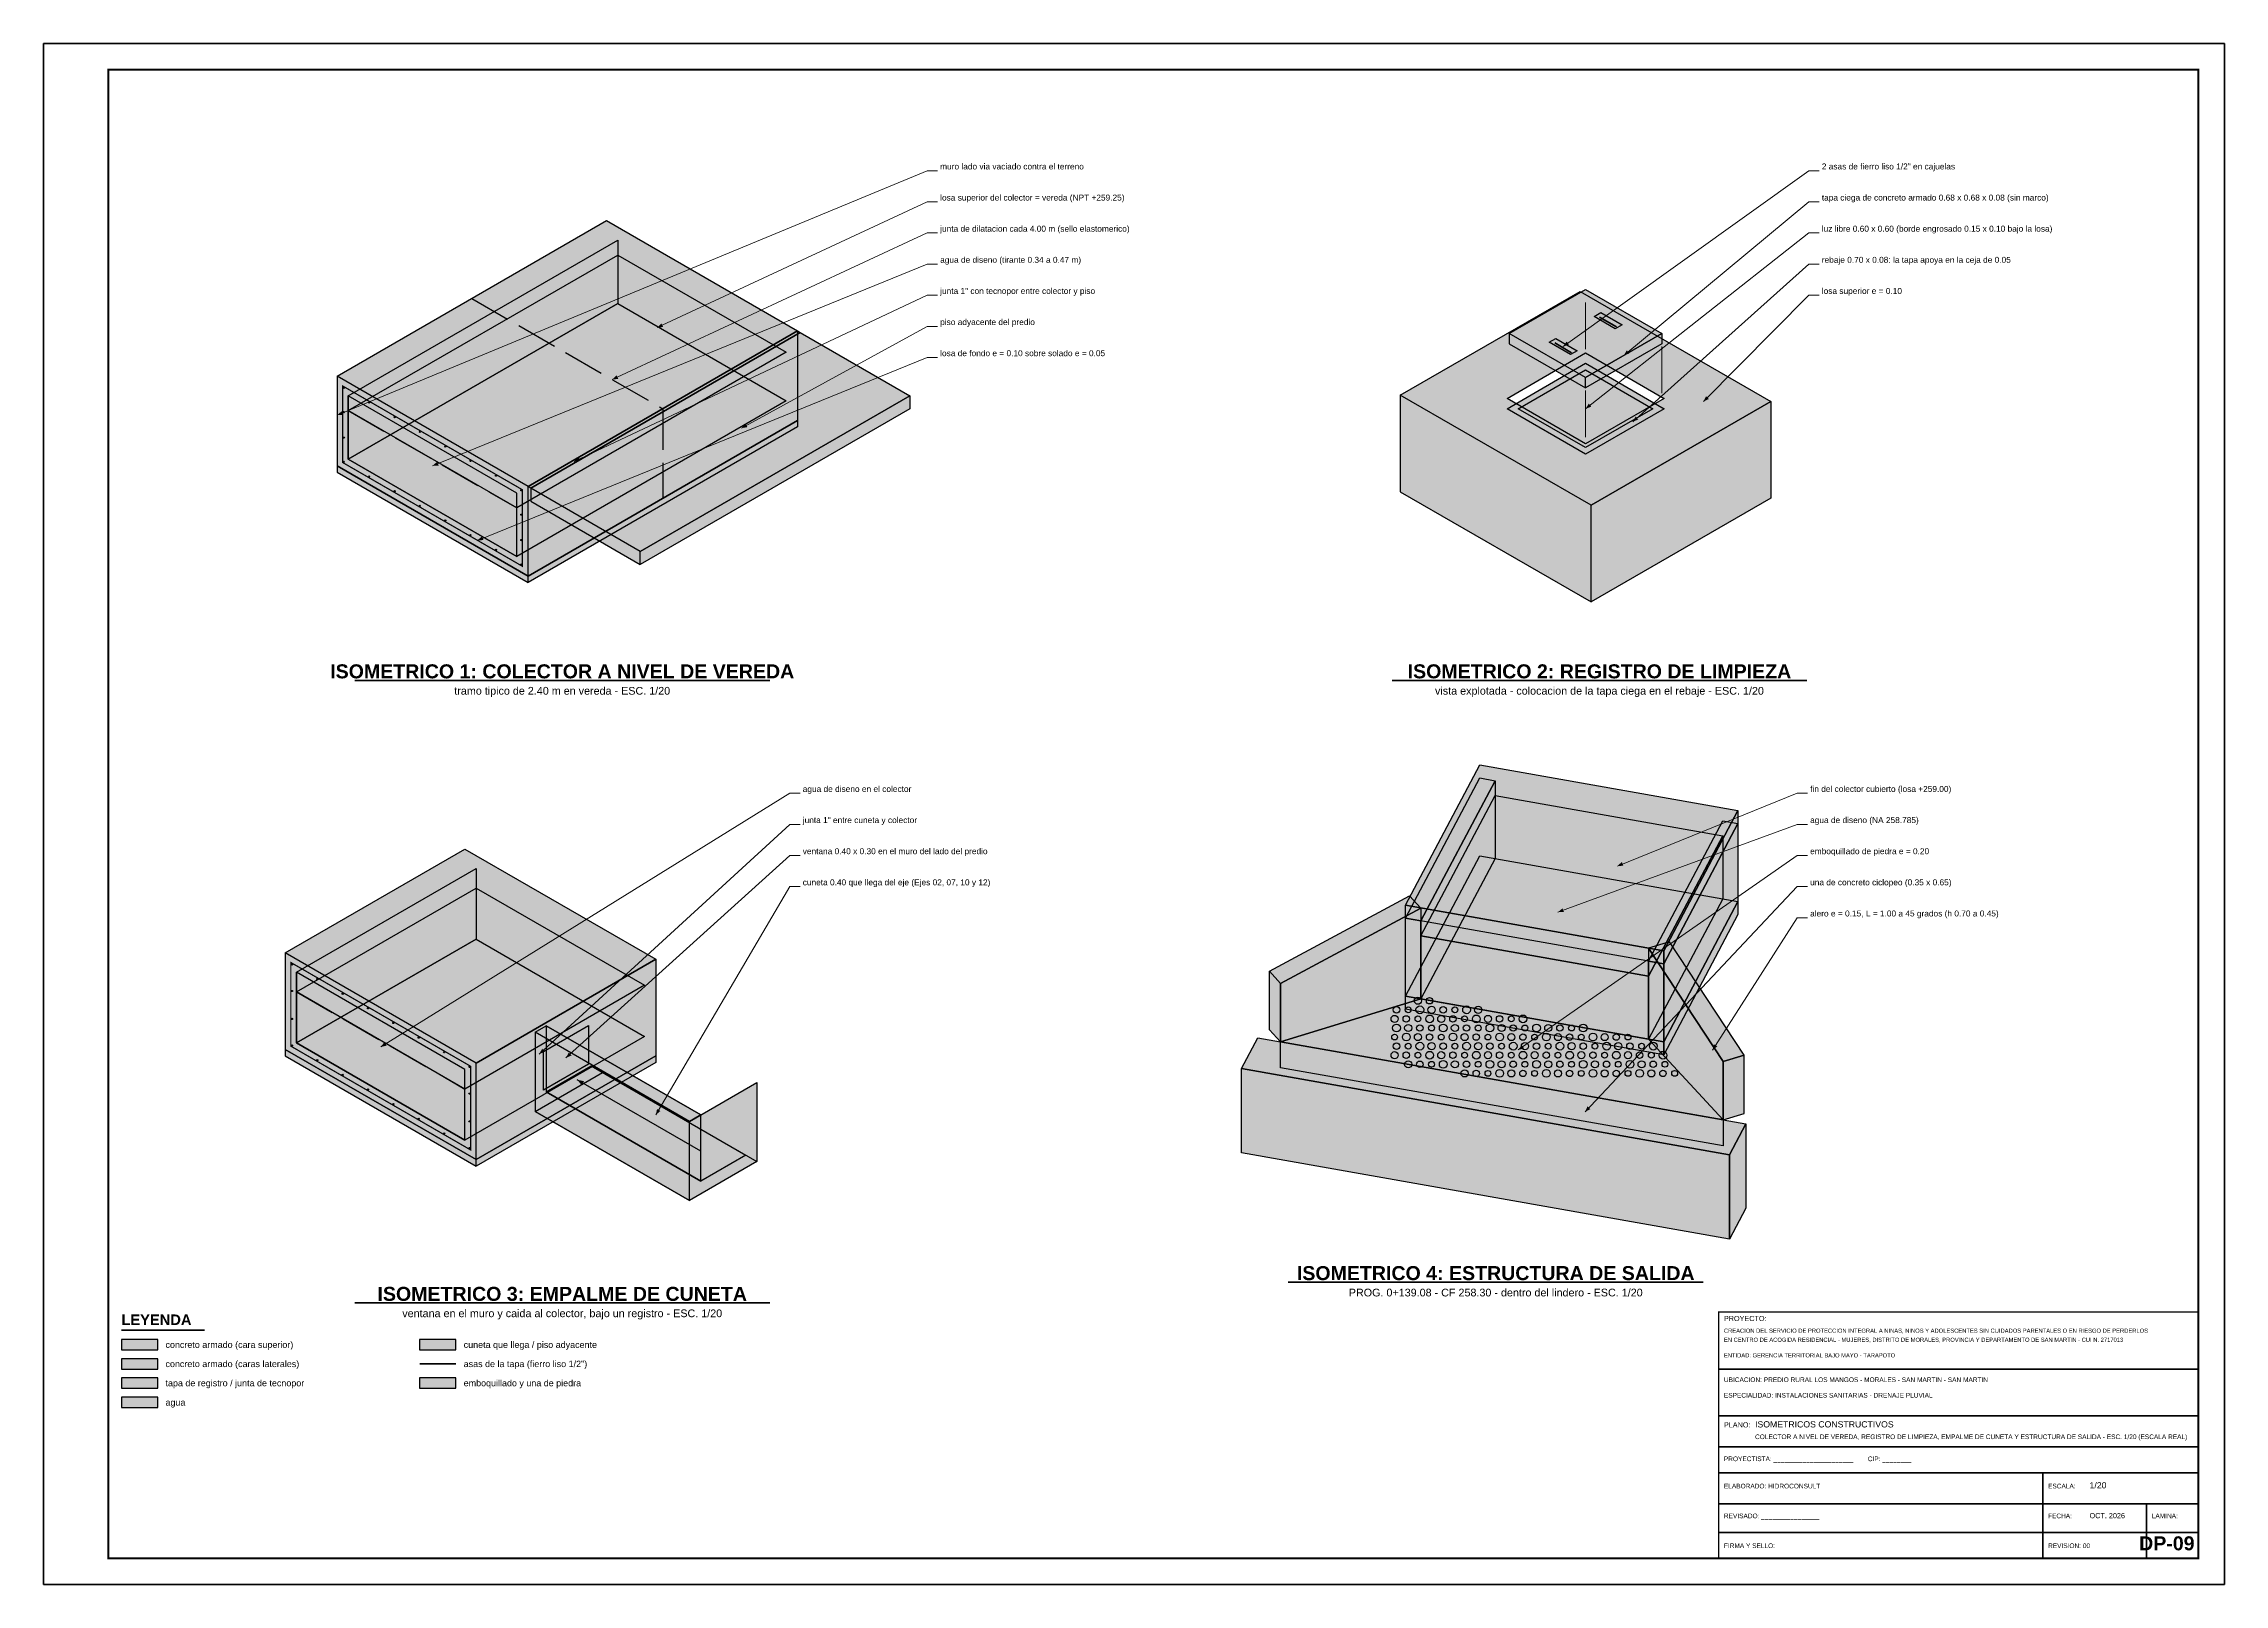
# Model space of a CAD drawing. Header units: metres. Extents: x -573 to 467, y -35 to 119.
# Drawn here: x 277.12 to 293.94, y 0 to 11.88 of the extents above; entities that cross this region are included whole.
import ezdxf
from ezdxf.enums import TextEntityAlignment as Align

# ---------------------------------------------------------------- set-up
doc = ezdxf.new("R2010")
doc.units = ezdxf.units.M
doc.header["$LTSCALE"] = 0.25
doc.linetypes.add('DASHED', pattern=[1.524, 1.27, -0.254])
for name, color, linetype, lineweight in [('ACERO', 1, 'CONTINUOUS', 35), ('AGUA', 150, 'DASHED', 25), ('GRILLA', 9, 'CONTINUOUS', 13), ('LLAMADAS', 30, 'CONTINUOUS', 18), ('MARCO', 7, 'CONTINUOUS', 50), ('ROTULO', 7, 'CONTINUOUS', 35), ('TITULOS', 160, 'CONTINUOUS', 35)]:
    doc.layers.add(name, color=color, linetype=linetype, lineweight=lineweight)
for name, color, linetype in [('ACERO-PUNTOS', 5, 'CONTINUOUS'), ('FLUJO', 150, 'CONTINUOUS'), ('ISO-ARISTAS', 8, 'CONTINUOUS'), ('JUNTAS', 8, 'DASHED'), ('LEYENDA', 7, 'CONTINUOUS'), ('ROTULO-TEXTO', 7, 'CONTINUOUS'), ('TEXTOS', 7, 'CONTINUOUS')]:
    doc.layers.add(name, color=color, linetype=linetype)
for name, color, linetype, true_color in [('AGUA-RELLENO', 150, 'CONTINUOUS', 0xcde4f6), ('ISO-AGUA', 150, 'CONTINUOUS', 0x82bef0), ('ISO-CONCRETO-LAT1', 253, 'CONTINUOUS', 0xcecece), ('ISO-CONCRETO-LAT2', 252, 'CONTINUOUS', 0xb2b2b2), ('ISO-CONCRETO-SUP', 254, 'CONTINUOUS', 0xe8e8e8), ('ISO-CUNETA', 94, 'CONTINUOUS', 0xa8d6a8), ('ISO-PIEDRA', 34, 'CONTINUOUS', 0xc4b092), ('ISO-TAPA', 255, 'CONTINUOUS', 0xf8f4e6)]:
    doc.layers.add(name, color=color, linetype=linetype, true_color=true_color)
doc.styles.get("Standard").update_dxf_attribs({"font": 'arial.ttf'})
doc.styles.add('TITULOS', font='arialbd.ttf')

# ---------------------------------------------------------------- blocks, each defined once
blk = doc.blocks.new('ACERO-38')
at = {"layer": 'ACERO-PUNTOS'}
h = blk.add_hatch(color=5, dxfattribs=at)
h.dxf.hatch_style = 1
h.paths.add_polyline_path([(-0.00475, 0, 1), (0.00475, 0, 1)])
at = {"layer": 'ACERO-PUNTOS', "color": 5}
blk.add_circle((0, 0), 0.00475, dxfattribs=at)

msp = doc.modelspace()

# ---------------------------------------------------------------- hatches: boundary and pattern name
at = {"layer": 'AGUA-RELLENO', "true_color": 0xcde4f6}
h = msp.add_hatch(color=7, dxfattribs=at)
h.dxf.hatch_style = 1
h.paths.add_polyline_path([(279.465, 8.675), (280.765, 7.925), (280.765, 8.3), (279.465, 9.05)])
h = msp.add_hatch(color=7, dxfattribs=at)
h.dxf.hatch_style = 1
h.paths.add_polyline_path([(279.065, 4.175), (280.365, 3.425), (280.365, 3.819), (279.065, 4.569)])
h = msp.add_hatch(color=7, dxfattribs=at)
h.dxf.hatch_style = 1
h.paths.add_polyline_path([(277.715, 1.363), (277.995, 1.363), (277.995, 1.443), (277.715, 1.443)])
at = {"layer": 'ISO-CONCRETO-LAT1', "true_color": 0xcecece}
h = msp.add_hatch(color=7, dxfattribs=at)
h.dxf.hatch_style = 1
h.paths.add_polyline_path([(279.379, 8.625), (280.851, 7.775), (280.851, 8.465), (279.379, 9.315)])
h.paths.add_polyline_path([(279.465, 8.675), (280.765, 7.925), (280.765, 8.415), (279.465, 9.165)], flags=16)
h = msp.add_hatch(color=7, dxfattribs=at)
h.dxf.hatch_style = 1
h.paths.add_polyline_path([(278.979, 4.125), (280.451, 3.275), (280.451, 4.02), (278.979, 4.87)])
h.paths.add_polyline_path([(279.065, 4.175), (280.365, 3.425), (280.365, 3.97), (279.065, 4.72)], flags=16)
at = {"layer": 'ISO-CONCRETO-LAT2', "true_color": 0xb2b2b2}
h = msp.add_hatch(color=7, dxfattribs=at)
h.dxf.hatch_style = 1
h.paths.add_polyline_path([(277.715, 1.66), (277.995, 1.66), (277.995, 1.74), (277.715, 1.74)])
at = {"layer": 'ISO-CONCRETO-SUP', "true_color": 0xe8e8e8}
h = msp.add_hatch(color=7, dxfattribs=at)
h.dxf.hatch_style = 1
h.paths.add_polyline_path([(288.965, 9.97), (290.437, 9.12), (289.051, 8.32), (287.579, 9.17)])
h.paths.add_polyline_path([(289.008, 9.495), (289.614, 9.145), (289.008, 8.795), (288.402, 9.145)], flags=16)
h = msp.add_hatch(color=7, dxfattribs=at)
h.dxf.hatch_style = 1
h.paths.add_polyline_path([(277.715, 1.808), (277.995, 1.808), (277.995, 1.888), (277.715, 1.888)])
at = {"layer": 'ISO-CUNETA', "true_color": 0xa8d6a8}
h = msp.add_hatch(color=7, dxfattribs=at)
h.dxf.hatch_style = 1
h.paths.add_polyline_path([(280.015, 1.808), (280.295, 1.808), (280.295, 1.888), (280.015, 1.888)])
at = {"layer": 'ISO-PIEDRA', "true_color": 0xc4b092}
h = msp.add_hatch(color=7, dxfattribs=at)
h.dxf.hatch_style = 1
h.paths.add_polyline_path([(280.015, 1.512), (280.295, 1.512), (280.295, 1.592), (280.015, 1.592)])
at = {"layer": 'ISO-TAPA', "true_color": 0xf8f4e6}
h = msp.add_hatch(color=7, dxfattribs=at)
h.dxf.hatch_style = 1
h.paths.add_polyline_path([(277.715, 1.512), (277.995, 1.512), (277.995, 1.592), (277.715, 1.592)])

# ---------------------------------------------------------------- linework, layer by layer
at = {"layer": 'ACERO'}
for p, q in [((289.116, 9.772), (289.246, 9.697)), ((288.77, 9.572), (288.9, 9.497))]:
    msp.add_line(p, q, dxfattribs=at)
at = {"layer": 'ACERO', "const_width": 0.0095}
for points in [[(279.422, 8.65), (280.808, 7.85), (280.808, 8.44), (279.422, 9.24)], [(279.022, 4.15), (280.408, 3.35), (280.408, 3.995), (279.022, 4.795)]]:
    msp.add_lwpolyline(points, close=True, dxfattribs=at)
at = {"layer": 'ACERO', "const_width": 0.014}
msp.add_lwpolyline([(280.015, 1.7), (280.295, 1.7)], dxfattribs=at)
at = {"layer": 'AGUA'}
for points in [[(279.465, 9.05), (280.765, 8.3)], [(279.065, 4.569), (280.365, 3.819)]]:
    msp.add_lwpolyline(points, dxfattribs=at)
at = {"layer": 'AGUA-RELLENO'}
msp.add_lwpolyline([(277.715, 1.363), (277.995, 1.363), (277.995, 1.443), (277.715, 1.443)], close=True, dxfattribs=at)
at = {"layer": 'AGUA-RELLENO', "true_color": 0xcde4f6}
for points in [[(290.066, 5.287), (289.493, 4.205), (290.066, 5.772), (289.493, 4.69)], [(289.493, 4.205), (287.737, 4.515), (289.493, 4.69), (287.737, 5)]]:
    msp.add_solid(points, dxfattribs=at)
at = {"layer": 'FLUJO'}
msp.add_line((282.183, 3.34), (281.231, 3.89), dxfattribs=at)
msp.add_solid([(281.231, 3.89), (281.265, 3.849), (281.283, 3.88)], dxfattribs=at)
at = {"layer": 'GRILLA'}
for p, q in [((289.008, 9.885), (289.008, 9.525)), ((289.597, 9.545), (289.597, 9.185)), ((289.008, 9.205), (289.008, 8.845))]:
    msp.add_line(p, q, dxfattribs=at)
at = {"layer": 'ISO-AGUA', "true_color": 0x82bef0}
for points in [[(281.544, 10.25), (282.843, 9.5), (279.465, 9.05), (280.765, 8.3)], [(289.008, 9.365), (289.527, 9.065), (288.488, 9.065), (289.008, 8.765)], [(288.31, 6.082), (290.066, 5.772), (287.737, 5), (289.493, 4.69)], [(280.451, 5.369), (281.75, 4.619), (279.065, 4.569), (280.365, 3.819)], [(281.317, 4.01), (280.971, 3.81), (281.317, 4.31), (280.971, 4.11)], [(281.339, 3.997), (282.53, 3.31), (280.992, 3.797), (282.183, 3.11)]]:
    msp.add_solid(points, dxfattribs=at)
at = {"layer": 'ISO-ARISTAS'}
for points in [[(281.457, 10.515), (282.93, 9.665), (280.851, 8.465), (279.379, 9.315)], [(281.544, 9.875), (279.465, 8.675), (279.465, 9.165), (281.544, 10.365)], [(281.544, 10.25), (282.843, 9.5), (280.765, 8.3), (279.465, 9.05)], [(288.965, 9.97), (290.437, 9.12), (289.051, 8.32), (287.579, 9.17)], [(289.008, 9.985), (289.597, 9.645), (289.008, 9.305), (288.419, 9.645)], [(281.544, 9.875), (282.843, 9.125), (280.765, 7.925), (279.465, 8.675)], [(289.125, 9.807), (289.289, 9.712), (289.237, 9.682), (289.073, 9.777)], [(282.93, 8.975), (280.851, 7.775), (280.851, 8.465), (282.93, 9.665)], [(282.93, 9.665), (282.951, 9.653), (280.873, 8.453), (280.851, 8.465)], [(282.951, 9.653), (283.796, 9.165), (281.717, 7.965), (280.873, 8.453)], [(288.419, 9.565), (289.008, 9.225), (289.008, 9.305), (288.419, 9.645)], [(288.778, 9.607), (288.943, 9.512), (288.891, 9.482), (288.726, 9.577)], [(289.597, 9.565), (289.008, 9.225), (289.008, 9.305), (289.597, 9.645)], [(289.008, 9.495), (289.614, 9.145), (289.008, 8.795), (288.402, 9.145)], [(279.379, 8.625), (280.851, 7.775), (280.851, 8.465), (279.379, 9.315)], [(289.008, 9.415), (289.614, 9.065), (289.008, 8.715), (288.402, 9.065)], [(289.008, 9.365), (289.527, 9.065), (289.008, 8.765), (288.488, 9.065)], [(279.465, 8.675), (280.765, 7.925), (280.765, 8.415), (279.465, 9.165)], [(283.796, 9.065), (281.717, 7.865), (281.717, 7.965), (283.796, 9.165)], [(287.579, 8.425), (289.051, 7.575), (289.051, 8.32), (287.579, 9.17)], [(290.437, 8.375), (289.051, 7.575), (289.051, 8.32), (290.437, 9.12)], [(282.93, 8.925), (280.851, 7.725), (280.851, 7.775), (282.93, 8.975)], [(279.379, 8.575), (280.851, 7.725), (280.851, 7.775), (279.379, 8.625)], [(280.873, 8.353), (281.717, 7.865), (281.717, 7.965), (280.873, 8.453)], [(288.192, 6.318), (290.183, 5.966), (289.611, 4.884), (287.619, 5.236)], [(288.192, 6.218), (288.31, 6.197), (287.737, 5.115), (287.619, 5.136)], [(288.31, 5.597), (287.737, 4.515), (287.737, 5.115), (288.31, 6.197)], [(288.31, 6.082), (290.066, 5.772), (289.493, 4.69), (287.737, 5)], [(290.183, 5.866), (289.611, 4.784), (289.611, 4.884), (290.183, 5.966)], [(290.066, 5.887), (290.183, 5.866), (289.611, 4.784), (289.493, 4.805)], [(290.066, 5.287), (289.493, 4.205), (289.493, 4.69), (290.066, 5.772)], [(290.183, 5.266), (289.611, 4.184), (289.611, 4.784), (290.183, 5.866)], [(280.365, 5.67), (281.837, 4.82), (280.451, 4.02), (278.979, 4.87)], [(288.192, 5.618), (290.183, 5.266), (289.611, 4.184), (287.619, 4.536)], [(280.451, 4.975), (279.065, 4.175), (279.065, 4.72), (280.451, 5.52)], [(280.451, 5.369), (281.75, 4.619), (280.365, 3.819), (279.065, 4.569)], [(287.737, 5.215), (286.655, 4.633), (286.569, 4.727), (287.65, 5.309)], [(287.737, 4.515), (286.655, 4.183), (286.655, 4.633), (287.737, 5.215)], [(289.611, 4.784), (287.619, 5.136), (287.619, 5.236), (289.611, 4.884)], [(290.183, 5.166), (289.611, 4.084), (289.611, 4.184), (290.183, 5.266)], [(287.737, 4.515), (287.619, 4.536), (287.619, 5.136), (287.737, 5.115)], [(280.451, 4.975), (281.75, 4.225), (280.365, 3.425), (279.065, 4.175)], [(289.493, 4.205), (287.737, 4.515), (287.737, 5), (289.493, 4.69)], [(289.493, 4.905), (290.068, 4.031), (290.231, 4.08), (289.656, 4.955)], [(289.493, 4.205), (290.068, 3.581), (290.068, 4.031), (289.493, 4.905)], [(278.979, 4.125), (280.451, 3.275), (280.451, 4.02), (278.979, 4.87)], [(279.065, 4.175), (280.365, 3.425), (280.365, 3.97), (279.065, 4.72)], [(281.837, 4.075), (280.451, 3.275), (280.451, 4.02), (281.837, 4.82)], [(286.655, 4.183), (286.569, 4.277), (286.569, 4.727), (286.655, 4.633)], [(289.611, 4.184), (289.493, 4.205), (289.493, 4.805), (289.611, 4.784)], [(287.737, 4.515), (289.493, 4.205), (290.068, 3.581), (286.655, 4.183)], [(289.611, 4.084), (287.619, 4.436), (287.619, 4.536), (289.611, 4.184)], [(280.992, 4.307), (282.183, 3.62), (282.097, 3.57), (280.906, 4.257)], [(280.906, 3.647), (282.097, 2.96), (282.097, 3.57), (280.906, 4.257)], [(281.317, 4.01), (280.971, 3.81), (280.971, 4.11), (281.317, 4.31)], [(280.992, 3.797), (282.183, 3.11), (282.183, 3.62), (280.992, 4.307)], [(286.48, 4.214), (290.244, 3.55), (290.119, 3.313), (286.354, 3.977)], [(278.979, 4.075), (280.451, 3.225), (280.451, 3.275), (278.979, 4.125)], [(281.837, 4.025), (280.451, 3.225), (280.451, 3.275), (281.837, 4.075)], [(290.068, 3.381), (286.655, 3.983), (286.655, 4.183), (290.068, 3.581)], [(290.068, 3.581), (290.231, 3.63), (290.231, 4.08), (290.068, 4.031)], [(281.425, 3.947), (282.616, 3.26), (282.097, 2.96), (280.906, 3.647)], [(281.339, 3.997), (282.53, 3.31), (282.183, 3.11), (280.992, 3.797)], [(282.616, 3.26), (282.097, 2.96), (282.097, 3.57), (282.616, 3.87)], [(290.119, 2.663), (286.354, 3.327), (286.354, 3.977), (290.119, 3.313)], [(290.244, 2.9), (290.119, 2.663), (290.119, 3.313), (290.244, 3.55)]]:
    msp.add_lwpolyline(points, close=True, dxfattribs=at)
at = {"layer": 'ISO-CONCRETO-LAT1', "true_color": 0xcecece}
for points in [[(288.419, 9.565), (289.008, 9.225), (288.419, 9.645), (289.008, 9.305)], [(287.579, 8.425), (289.051, 7.575), (287.579, 9.17), (289.051, 8.32)], [(279.379, 8.575), (280.851, 7.725), (279.379, 8.625), (280.851, 7.775)], [(289.611, 4.784), (287.619, 5.136), (289.611, 4.884), (287.619, 5.236)], [(287.737, 4.515), (287.619, 4.536), (287.737, 5.115), (287.619, 5.136)], [(289.611, 4.184), (289.493, 4.205), (289.611, 4.784), (289.493, 4.805)], [(289.611, 4.084), (287.619, 4.436), (289.611, 4.184), (287.619, 4.536)], [(278.979, 4.075), (280.451, 3.225), (278.979, 4.125), (280.451, 3.275)]]:
    msp.add_solid(points, dxfattribs=at)
at = {"layer": 'ISO-CONCRETO-LAT2'}
msp.add_lwpolyline([(277.715, 1.66), (277.995, 1.66), (277.995, 1.74), (277.715, 1.74)], close=True, dxfattribs=at)
at = {"layer": 'ISO-CONCRETO-LAT2', "true_color": 0xb2b2b2}
for points in [[(281.544, 9.875), (279.465, 8.675), (281.544, 10.365), (279.465, 9.165)], [(282.93, 8.975), (280.851, 7.775), (282.93, 9.665), (280.851, 8.465)], [(289.597, 9.565), (289.008, 9.225), (289.597, 9.645), (289.008, 9.305)], [(289.008, 9.415), (289.614, 9.065), (288.402, 9.065), (289.008, 8.715)], [(290.437, 8.375), (289.051, 7.575), (290.437, 9.12), (289.051, 8.32)], [(282.93, 8.925), (280.851, 7.725), (282.93, 8.975), (280.851, 7.775)], [(288.31, 5.597), (287.737, 4.515), (288.31, 6.197), (287.737, 5.115)], [(290.183, 5.866), (289.611, 4.784), (290.183, 5.966), (289.611, 4.884)], [(290.183, 5.266), (289.611, 4.184), (290.183, 5.866), (289.611, 4.784)], [(280.451, 4.975), (279.065, 4.175), (280.451, 5.52), (279.065, 4.72)], [(287.737, 4.515), (286.655, 4.183), (287.737, 5.215), (286.655, 4.633)], [(290.183, 5.166), (289.611, 4.084), (290.183, 5.266), (289.611, 4.184)], [(289.493, 4.205), (290.068, 3.581), (289.493, 4.905), (290.068, 4.031)], [(281.837, 4.075), (280.451, 3.275), (281.837, 4.82), (280.451, 4.02)], [(286.655, 4.183), (286.569, 4.277), (286.655, 4.633), (286.569, 4.727)], [(281.837, 4.025), (280.451, 3.225), (281.837, 4.075), (280.451, 3.275)], [(290.068, 3.581), (290.231, 3.63), (290.068, 4.031), (290.231, 4.08)]]:
    msp.add_solid(points, dxfattribs=at)
at = {"layer": 'ISO-CONCRETO-SUP'}
msp.add_lwpolyline([(277.715, 1.808), (277.995, 1.808), (277.995, 1.888), (277.715, 1.888)], close=True, dxfattribs=at)
at = {"layer": 'ISO-CONCRETO-SUP', "true_color": 0xe8e8e8}
for points in [[(281.457, 10.515), (282.93, 9.665), (279.379, 9.315), (280.851, 8.465)], [(281.544, 9.875), (282.843, 9.125), (279.465, 8.675), (280.765, 7.925)], [(288.192, 6.318), (290.183, 5.966), (287.619, 5.236), (289.611, 4.884)], [(288.192, 6.218), (288.31, 6.197), (287.619, 5.136), (287.737, 5.115)], [(290.066, 5.887), (290.183, 5.866), (289.493, 4.805), (289.611, 4.784)], [(280.365, 5.67), (281.837, 4.82), (278.979, 4.87), (280.451, 4.02)], [(288.192, 5.618), (290.183, 5.266), (287.619, 4.536), (289.611, 4.184)], [(287.737, 5.215), (286.655, 4.633), (287.65, 5.309), (286.569, 4.727)], [(280.451, 4.975), (281.75, 4.225), (279.065, 4.175), (280.365, 3.425)], [(289.493, 4.905), (290.068, 4.031), (289.656, 4.955), (290.231, 4.08)]]:
    msp.add_solid(points, dxfattribs=at)
at = {"layer": 'ISO-CUNETA'}
msp.add_lwpolyline([(280.015, 1.808), (280.295, 1.808), (280.295, 1.888), (280.015, 1.888)], close=True, dxfattribs=at)
at = {"layer": 'ISO-CUNETA', "true_color": 0xa8d6a8}
for points in [[(282.951, 9.653), (283.796, 9.165), (280.873, 8.453), (281.717, 7.965)], [(283.796, 9.065), (281.717, 7.865), (283.796, 9.165), (281.717, 7.965)], [(280.873, 8.353), (281.717, 7.865), (280.873, 8.453), (281.717, 7.965)], [(280.992, 4.307), (282.183, 3.62), (280.906, 4.257), (282.097, 3.57)], [(280.906, 3.647), (282.097, 2.96), (280.906, 4.257), (282.097, 3.57)], [(280.992, 3.797), (282.183, 3.11), (280.992, 4.307), (282.183, 3.62)], [(281.425, 3.947), (282.616, 3.26), (280.906, 3.647), (282.097, 2.96)], [(282.616, 3.26), (282.097, 2.96), (282.616, 3.87), (282.097, 3.57)]]:
    msp.add_solid(points, dxfattribs=at)
at = {"layer": 'ISO-PIEDRA'}
msp.add_lwpolyline([(280.015, 1.512), (280.295, 1.512), (280.295, 1.592), (280.015, 1.592)], close=True, dxfattribs=at)
for centre, radius in [((287.535, 4.36), 0.0275), ((287.55, 4.43), 0.025), ((287.625, 4.36), 0.025), ((287.64, 4.43), 0.0225), ((287.715, 4.5), 0.0275), ((287.715, 4.36), 0.0225), ((287.73, 4.43), 0.03), ((287.805, 4.36), 0.03), ((287.805, 4.5), 0.025), ((287.82, 4.43), 0.0275), ((287.895, 4.36), 0.0275), ((287.91, 4.43), 0.025), ((287.985, 4.36), 0.025), ((288, 4.43), 0.0225), ((288.075, 4.36), 0.0225), ((288.09, 4.43), 0.03), ((288.165, 4.36), 0.03), ((288.18, 4.43), 0.0275), ((288.255, 4.36), 0.0275), ((288.345, 4.36), 0.025), ((288.435, 4.36), 0.0225), ((288.525, 4.36), 0.03), ((287.535, 4.22), 0.0225), ((287.55, 4.29), 0.03), ((287.625, 4.22), 0.03), ((287.64, 4.29), 0.0275), ((287.715, 4.22), 0.0275), ((287.73, 4.29), 0.025), ((287.805, 4.22), 0.025), ((287.82, 4.29), 0.0225), ((287.895, 4.22), 0.0225), ((287.91, 4.29), 0.03), ((287.985, 4.22), 0.03), ((288, 4.29), 0.0275), ((288.075, 4.22), 0.0275), ((288.09, 4.29), 0.025), ((288.165, 4.22), 0.025), ((288.18, 4.29), 0.0225), ((288.255, 4.22), 0.0225), ((288.27, 4.29), 0.03), ((288.345, 4.22), 0.03), ((288.36, 4.29), 0.0275), ((288.435, 4.22), 0.0275), ((288.45, 4.29), 0.025), ((288.525, 4.22), 0.025), ((288.54, 4.29), 0.0225), ((288.615, 4.22), 0.0225), ((288.63, 4.29), 0.03), ((288.705, 4.22), 0.03), ((288.72, 4.29), 0.0275), ((288.795, 4.22), 0.0275), ((288.81, 4.29), 0.025), ((288.885, 4.22), 0.025), ((288.9, 4.29), 0.0225), ((288.975, 4.22), 0.0225), ((288.99, 4.29), 0.03), ((289.065, 4.22), 0.03), ((289.155, 4.22), 0.0275), ((289.245, 4.22), 0.025), ((289.335, 4.22), 0.0225), ((287.535, 4.08), 0.0275), ((287.55, 4.15), 0.025), ((287.625, 4.08), 0.025), ((287.64, 4.01), 0.0275), ((287.64, 4.15), 0.0225), ((287.715, 4.08), 0.0225), ((287.73, 4.15), 0.03), ((287.805, 4.08), 0.03), ((287.82, 4.15), 0.0275), ((287.895, 4.08), 0.0275), ((287.91, 4.01), 0.03), ((287.91, 4.15), 0.025), ((287.985, 4.08), 0.025), ((288, 4.01), 0.0275), ((288, 4.15), 0.0225), ((288.075, 4.08), 0.0225), ((288.09, 4.15), 0.03), ((288.165, 4.08), 0.03), ((288.18, 4.15), 0.0275), ((288.255, 4.08), 0.0275), ((288.27, 4.01), 0.03), ((288.27, 4.15), 0.025), ((288.345, 4.08), 0.025), ((288.36, 4.01), 0.0275), ((288.36, 4.15), 0.0225), ((288.435, 4.08), 0.0225), ((288.45, 4.15), 0.03), ((288.525, 4.08), 0.03), ((288.54, 4.15), 0.0275), ((288.615, 4.08), 0.0275), ((288.63, 4.01), 0.03), ((288.63, 4.15), 0.025), ((288.705, 4.08), 0.025), ((288.72, 4.01), 0.0275), ((288.72, 4.15), 0.0225), ((288.795, 4.08), 0.0225), ((288.81, 4.15), 0.03), ((288.885, 4.08), 0.03), ((288.9, 4.15), 0.0275), ((288.975, 4.08), 0.0275), ((288.99, 4.01), 0.03), ((288.99, 4.15), 0.025), ((289.065, 4.08), 0.025), ((289.08, 4.01), 0.0275), ((289.08, 4.15), 0.0225), ((289.155, 4.08), 0.0225), ((289.17, 4.15), 0.03), ((289.245, 4.08), 0.03), ((289.26, 4.15), 0.0275), ((289.335, 4.08), 0.0275), ((289.35, 4.01), 0.03), ((289.35, 4.15), 0.025), ((289.425, 4.08), 0.025), ((289.44, 4.01), 0.0275), ((289.44, 4.15), 0.0225), ((289.515, 4.08), 0.0225), ((289.53, 4.15), 0.03), ((289.605, 4.08), 0.03), ((287.73, 4.01), 0.025), ((287.82, 4.01), 0.0225), ((288.075, 3.94), 0.0275), ((288.09, 4.01), 0.025), ((288.165, 3.94), 0.025), ((288.18, 4.01), 0.0225), ((288.255, 3.94), 0.0225), ((288.345, 3.94), 0.03), ((288.435, 3.94), 0.0275), ((288.45, 4.01), 0.025), ((288.525, 3.94), 0.025), ((288.54, 4.01), 0.0225), ((288.615, 3.94), 0.0225), ((288.705, 3.94), 0.03), ((288.795, 3.94), 0.0275), ((288.81, 4.01), 0.025), ((288.885, 3.94), 0.025), ((288.9, 4.01), 0.0225), ((288.975, 3.94), 0.0225), ((289.065, 3.94), 0.03), ((289.155, 3.94), 0.0275), ((289.17, 4.01), 0.025), ((289.245, 3.94), 0.025), ((289.26, 4.01), 0.0225), ((289.335, 3.94), 0.0225), ((289.425, 3.94), 0.03), ((289.515, 3.94), 0.0275), ((289.53, 4.01), 0.025), ((289.605, 3.94), 0.025), ((289.62, 4.01), 0.0225), ((289.695, 3.94), 0.0225)]:
    msp.add_circle(centre, radius, dxfattribs=at)
at = {"layer": 'ISO-PIEDRA', "true_color": 0xc4b092}
for points in [[(287.737, 4.515), (289.493, 4.205), (286.655, 4.183), (290.068, 3.581)], [(286.48, 4.214), (290.244, 3.55), (286.354, 3.977), (290.119, 3.313)], [(290.068, 3.381), (286.655, 3.983), (290.068, 3.581), (286.655, 4.183)], [(290.119, 2.663), (286.354, 3.327), (290.119, 3.313), (286.354, 3.977)], [(290.244, 2.9), (290.119, 2.663), (290.244, 3.55), (290.119, 3.313)]]:
    msp.add_solid(points, dxfattribs=at)
at = {"layer": 'ISO-TAPA'}
msp.add_lwpolyline([(277.715, 1.512), (277.995, 1.512), (277.995, 1.592), (277.715, 1.592)], close=True, dxfattribs=at)
at = {"layer": 'ISO-TAPA', "true_color": 0xf8f4e6}
for points in [[(289.008, 9.985), (289.597, 9.645), (288.419, 9.645), (289.008, 9.305)], [(282.93, 9.665), (282.951, 9.653), (280.851, 8.465), (280.873, 8.453)]]:
    msp.add_solid(points, dxfattribs=at)
at = {"layer": 'JUNTAS'}
msp.add_lwpolyline([(280.418, 9.915), (281.89, 9.065), (281.89, 8.375)], dxfattribs=at)
at = {"layer": 'LLAMADAS'}
for p, q in [((283.93, 10.9), (279.379, 9.015)), ((284.01, 10.9), (283.93, 10.9)), ((290.73, 10.9), (288.835, 9.545)), ((290.81, 10.9), (290.73, 10.9)), ((283.93, 10.66), (281.847, 9.69)), ((284.01, 10.66), (283.93, 10.66)), ((290.73, 10.66), (289.302, 9.475)), ((290.81, 10.66), (290.73, 10.66)), ((283.93, 10.42), (281.501, 9.29)), ((284.01, 10.42), (283.93, 10.42)), ((290.73, 10.42), (289.008, 9.065)), ((290.81, 10.42), (290.73, 10.42)), ((283.93, 10.18), (280.115, 8.625)), ((284.01, 10.18), (283.93, 10.18)), ((290.73, 10.18), (289.372, 8.965)), ((290.81, 10.18), (290.73, 10.18)), ((283.93, 9.94), (281.208, 8.659)), ((284.01, 9.94), (283.93, 9.94)), ((290.73, 9.94), (289.917, 9.12)), ((290.81, 9.94), (290.73, 9.94)), ((283.93, 9.7), (282.497, 8.915)), ((284.01, 9.7), (283.93, 9.7)), ((283.93, 9.46), (280.461, 8.05)), ((284.01, 9.46), (283.93, 9.46)), ((282.87, 6.1), (279.715, 4.144)), ((282.95, 6.1), (282.87, 6.1)), ((290.64, 6.1), (289.253, 5.539)), ((290.72, 6.1), (290.64, 6.1)), ((282.87, 5.86), (280.938, 4.089)), ((282.95, 5.86), (282.87, 5.86)), ((290.64, 5.86), (288.794, 5.183)), ((290.72, 5.86), (290.64, 5.86)), ((282.87, 5.62), (281.144, 4.06)), ((282.95, 5.62), (282.87, 5.62)), ((290.64, 5.62), (288.488, 4.121)), ((290.72, 5.62), (290.64, 5.62)), ((282.87, 5.38), (281.837, 3.62)), ((282.95, 5.38), (282.87, 5.38)), ((290.64, 5.38), (289.004, 3.643)), ((290.72, 5.38), (290.64, 5.38)), ((290.64, 5.14), (289.987, 4.119)), ((290.72, 5.14), (290.64, 5.14))]:
    msp.add_line(p, q, dxfattribs=at)
for points in [[(281.847, 9.69), (281.893, 9.695), (281.88, 9.723)], [(288.835, 9.545), (288.879, 9.558), (288.861, 9.583)], [(289.302, 9.475), (289.346, 9.491), (289.326, 9.515)], [(281.501, 9.29), (281.547, 9.295), (281.534, 9.323)], [(289.008, 9.065), (289.052, 9.08), (289.033, 9.104)], [(289.917, 9.12), (289.959, 9.14), (289.937, 9.162)], [(279.379, 9.015), (279.425, 9.018), (279.414, 9.046)], [(282.497, 8.915), (282.543, 8.923), (282.528, 8.95)], [(289.372, 8.965), (289.415, 8.982), (289.394, 9.005)], [(280.115, 8.625), (280.162, 8.627), (280.15, 8.656)], [(281.208, 8.659), (281.254, 8.664), (281.241, 8.692)], [(280.461, 8.05), (280.508, 8.052), (280.496, 8.081)], [(289.253, 5.539), (289.299, 5.541), (289.288, 5.57)], [(288.794, 5.183), (288.841, 5.184), (288.83, 5.212)], [(279.715, 4.144), (279.761, 4.154), (279.744, 4.181)], [(280.938, 4.089), (280.981, 4.107), (280.96, 4.13)], [(281.144, 4.06), (281.187, 4.078), (281.166, 4.101)], [(288.488, 4.121), (288.533, 4.133), (288.516, 4.159)], [(289.987, 4.119), (290.024, 4.148), (289.998, 4.164)], [(281.837, 3.62), (281.872, 3.65), (281.846, 3.665)], [(289.004, 3.643), (289.045, 3.664), (289.023, 3.686)]]:
    msp.add_solid(points, dxfattribs=at)
at = {"layer": 'MARCO'}
msp.add_lwpolyline([(277.115, 0), (293.935, 0), (293.935, 11.88), (277.115, 11.88)], close=True, dxfattribs=at)
at = {"layer": 'MARCO', "const_width": 0.016}
msp.add_lwpolyline([(277.615, 0.2), (293.735, 0.2), (293.735, 11.68), (277.615, 11.68)], close=True, dxfattribs=at)
at = {"layer": 'ROTULO'}
for p, q in [((290.035, 1.66), (293.735, 1.66)), ((290.035, 1.3), (293.735, 1.3)), ((290.035, 1.06), (293.735, 1.06)), ((290.035, 0.86), (293.735, 0.86)), ((292.535, 0.86), (292.535, 0.2)), ((290.035, 0.62), (293.735, 0.62)), ((293.335, 0.62), (293.335, 0.2)), ((290.035, 0.4), (293.735, 0.4))]:
    msp.add_line(p, q, dxfattribs=at)
at = {"layer": 'ROTULO', "const_width": 0.01}
msp.add_lwpolyline([(290.035, 0.2), (293.735, 0.2), (293.735, 2.1), (290.035, 2.1)], close=True, dxfattribs=at)
at = {"layer": 'TITULOS'}
for p, q in [((279.515, 6.97), (282.715, 6.97)), ((287.515, 6.97), (290.715, 6.97)), ((286.715, 2.33), (289.915, 2.33)), ((279.515, 2.17), (282.715, 2.17)), ((277.715, 1.96), (278.355, 1.96))]:
    msp.add_line(p, q, dxfattribs=at)

# ---------------------------------------------------------------- block references
for p in [(279.43, 9.226), (279.626, 9.113), (279.43, 9.039), (279.822, 9), (279.43, 8.842), (280.017, 8.887), (280.213, 8.774), (279.43, 8.655), (280.408, 8.662), (279.626, 8.542), (279.822, 8.429), (280.604, 8.549), (280.8, 8.436), (280.017, 8.316), (280.8, 8.248), (280.213, 8.203), (280.408, 8.09), (280.604, 7.977), (280.8, 8.052), (280.8, 7.864), (279.03, 4.78), (279.03, 4.575), (279.226, 4.667), (279.422, 4.554), (279.617, 4.442), (279.03, 4.36), (279.813, 4.329), (280.008, 4.216), (279.03, 4.155), (279.226, 4.042), (280.204, 4.103), (279.422, 3.929), (280.4, 3.99), (279.617, 3.816), (279.813, 3.703), (280.4, 3.784), (280.008, 3.59), (280.4, 3.57), (280.204, 3.477), (280.4, 3.364)]:
    msp.add_blockref('ACERO-38', p)

# ---------------------------------------------------------------- texts
at = {"layer": 'LEYENDA'}
for s, p in [('concreto armado (cara superior)', (278.055, 1.848)), ('cuneta que llega / piso adyacente', (280.355, 1.848)), ('concreto armado (caras laterales)', (278.055, 1.7)), ('asas de la tapa (fierro liso 1/2")', (280.355, 1.7)), ('tapa de registro / junta de tecnopor', (278.055, 1.552)), ('emboquillado y una de piedra', (280.355, 1.552)), ('agua', (278.055, 1.403))]:
    msp.add_text(s, height=0.0494, dxfattribs=at).set_placement(p, align=Align.MIDDLE_LEFT)
at = {"layer": 'ROTULO-TEXTO'}
for s, height, p in [('PROYECTO:', 0.04, (290.075, 2.03)), ('CREACION DEL SERVICIO DE PROTECCION INTEGRAL A NINAS, NINOS Y ADOLESCENTES SIN CUIDADOS PARENTALES O EN RIESGO DE PERDERLOS', 0.032, (290.075, 1.94)), ('EN CENTRO DE ACOGIDA RESIDENCIAL - MUJERES, DISTRITO DE MORALES, PROVINCIA Y DEPARTAMENTO DE SAN MARTIN - CUI N. 2717013', 0.032, (290.075, 1.87)), ('ENTIDAD: GERENCIA TERRITORIAL BAJO MAYO - TARAPOTO', 0.032, (290.075, 1.75)), ('UBICACION: PREDIO RURAL LOS MANGOS - MORALES - SAN MARTIN - SAN MARTIN', 0.036, (290.075, 1.56)), ('ESPECIALIDAD: INSTALACIONES SANITARIAS - DRENAJE PLUVIAL', 0.036, (290.075, 1.44)), ('PLANO:', 0.04, (290.075, 1.21)), ('ISOMETRICOS CONSTRUCTIVOS', 0.048, (290.315, 1.21)), ('COLECTOR A NIVEL DE VEREDA, REGISTRO DE LIMPIEZA, EMPALME DE CUNETA Y ESTRUCTURA DE SALIDA - ESC. 1/20 (ESCALA REAL)', 0.036, (290.315, 1.12)), ('PROYECTISTA: ______________________        CIP: ________', 0.036, (290.075, 0.95)), ('ELABORADO: HIDROCONSULT', 0.036, (290.075, 0.74)), ('ESCALA:', 0.036, (292.575, 0.74)), ('1/20', 0.048, (292.895, 0.74)), ('REVISADO: ________________', 0.036, (290.075, 0.51)), ('FECHA:', 0.036, (292.575, 0.51)), ('OCT. 2026', 0.04, (292.895, 0.51)), ('LAMINA:', 0.036, (293.375, 0.51)), ('FIRMA Y SELLO:', 0.036, (290.075, 0.28)), ('REVISION: 00', 0.036, (292.575, 0.28))]:
    msp.add_text(s, height=height, dxfattribs=at).set_placement(p)
at = {"layer": 'TEXTOS'}
for s, p in [('muro lado via vaciado contra el terreno', (284.03, 10.91)), ('2 asas de fierro liso 1/2" en cajuelas', (290.83, 10.91)), ('losa superior del colector = vereda (NPT +259.25)', (284.03, 10.67)), ('tapa ciega de concreto armado 0.68 x 0.68 x 0.08 (sin marco)', (290.83, 10.67)), ('junta de dilatacion cada 4.00 m (sello elastomerico)', (284.03, 10.43)), ('luz libre 0.60 x 0.60 (borde engrosado 0.15 x 0.10 bajo la losa)', (290.83, 10.43)), ('agua de diseno (tirante 0.34 a 0.47 m)', (284.03, 10.19)), ('rebaje 0.70 x 0.08: la tapa apoya en la ceja de 0.05', (290.83, 10.19)), ('junta 1" con tecnopor entre colector y piso', (284.03, 9.95)), ('losa superior e = 0.10', (290.83, 9.95)), ('piso adyacente del predio', (284.03, 9.71)), ('losa de fondo e = 0.10 sobre solado e = 0.05', (284.03, 9.47)), ('agua de diseno en el colector', (282.97, 6.11)), ('fin del colector cubierto (losa +259.00)', (290.74, 6.11)), ('junta 1" entre cuneta y colector', (282.97, 5.87)), ('agua de diseno (NA 258.785)', (290.74, 5.87)), ('ventana 0.40 x 0.30 en el muro del lado del predio', (282.97, 5.63)), ('emboquillado de piedra e = 0.20', (290.74, 5.63)), ('cuneta 0.40 que llega del eje (Ejes 02, 07, 10 y 12)', (282.97, 5.39)), ('una de concreto ciclopeo (0.35 x 0.65)', (290.74, 5.39)), ('alero e = 0.15, L = 1.00 a 45 grados (h 0.70 a 0.45)', (290.74, 5.15))]:
    msp.add_text(s, height=0.0459, dxfattribs=at).set_placement(p)
for s, p in [('tramo tipico de 2.40 m en vereda - ESC. 1/20', (281.115, 6.89)), ('vista explotada - colocacion de la tapa ciega en el rebaje - ESC. 1/20', (289.115, 6.89)), ('PROG. 0+139.08 - CF 258.30 - dentro del lindero - ESC. 1/20', (288.315, 2.25)), ('ventana en el muro y caida al colector, bajo un registro - ESC. 1/20', (281.115, 2.09))]:
    msp.add_text(s, height=0.0594, dxfattribs=at).set_placement(p, align=Align.MIDDLE_CENTER)
at = {"layer": 'TITULOS', "style": 'TITULOS'}
for s, p in [('ISOMETRICO 1: COLECTOR A NIVEL DE VEREDA', (281.115, 7.04)), ('ISOMETRICO 2: REGISTRO DE LIMPIEZA', (289.115, 7.04)), ('ISOMETRICO 4: ESTRUCTURA DE SALIDA', (288.315, 2.4)), ('ISOMETRICO 3: EMPALME DE CUNETA', (281.115, 2.24))]:
    msp.add_text(s, height=0.108, dxfattribs=at).set_placement(p, align=Align.MIDDLE_CENTER)
msp.add_text('LEYENDA', height=0.081, dxfattribs=at).set_placement((277.715, 2))
msp.add_text('DP-09', height=0.108, dxfattribs=at).set_placement((293.705, 0.23), align=Align.BOTTOM_RIGHT)

doc.saveas('drawing.dxf')
